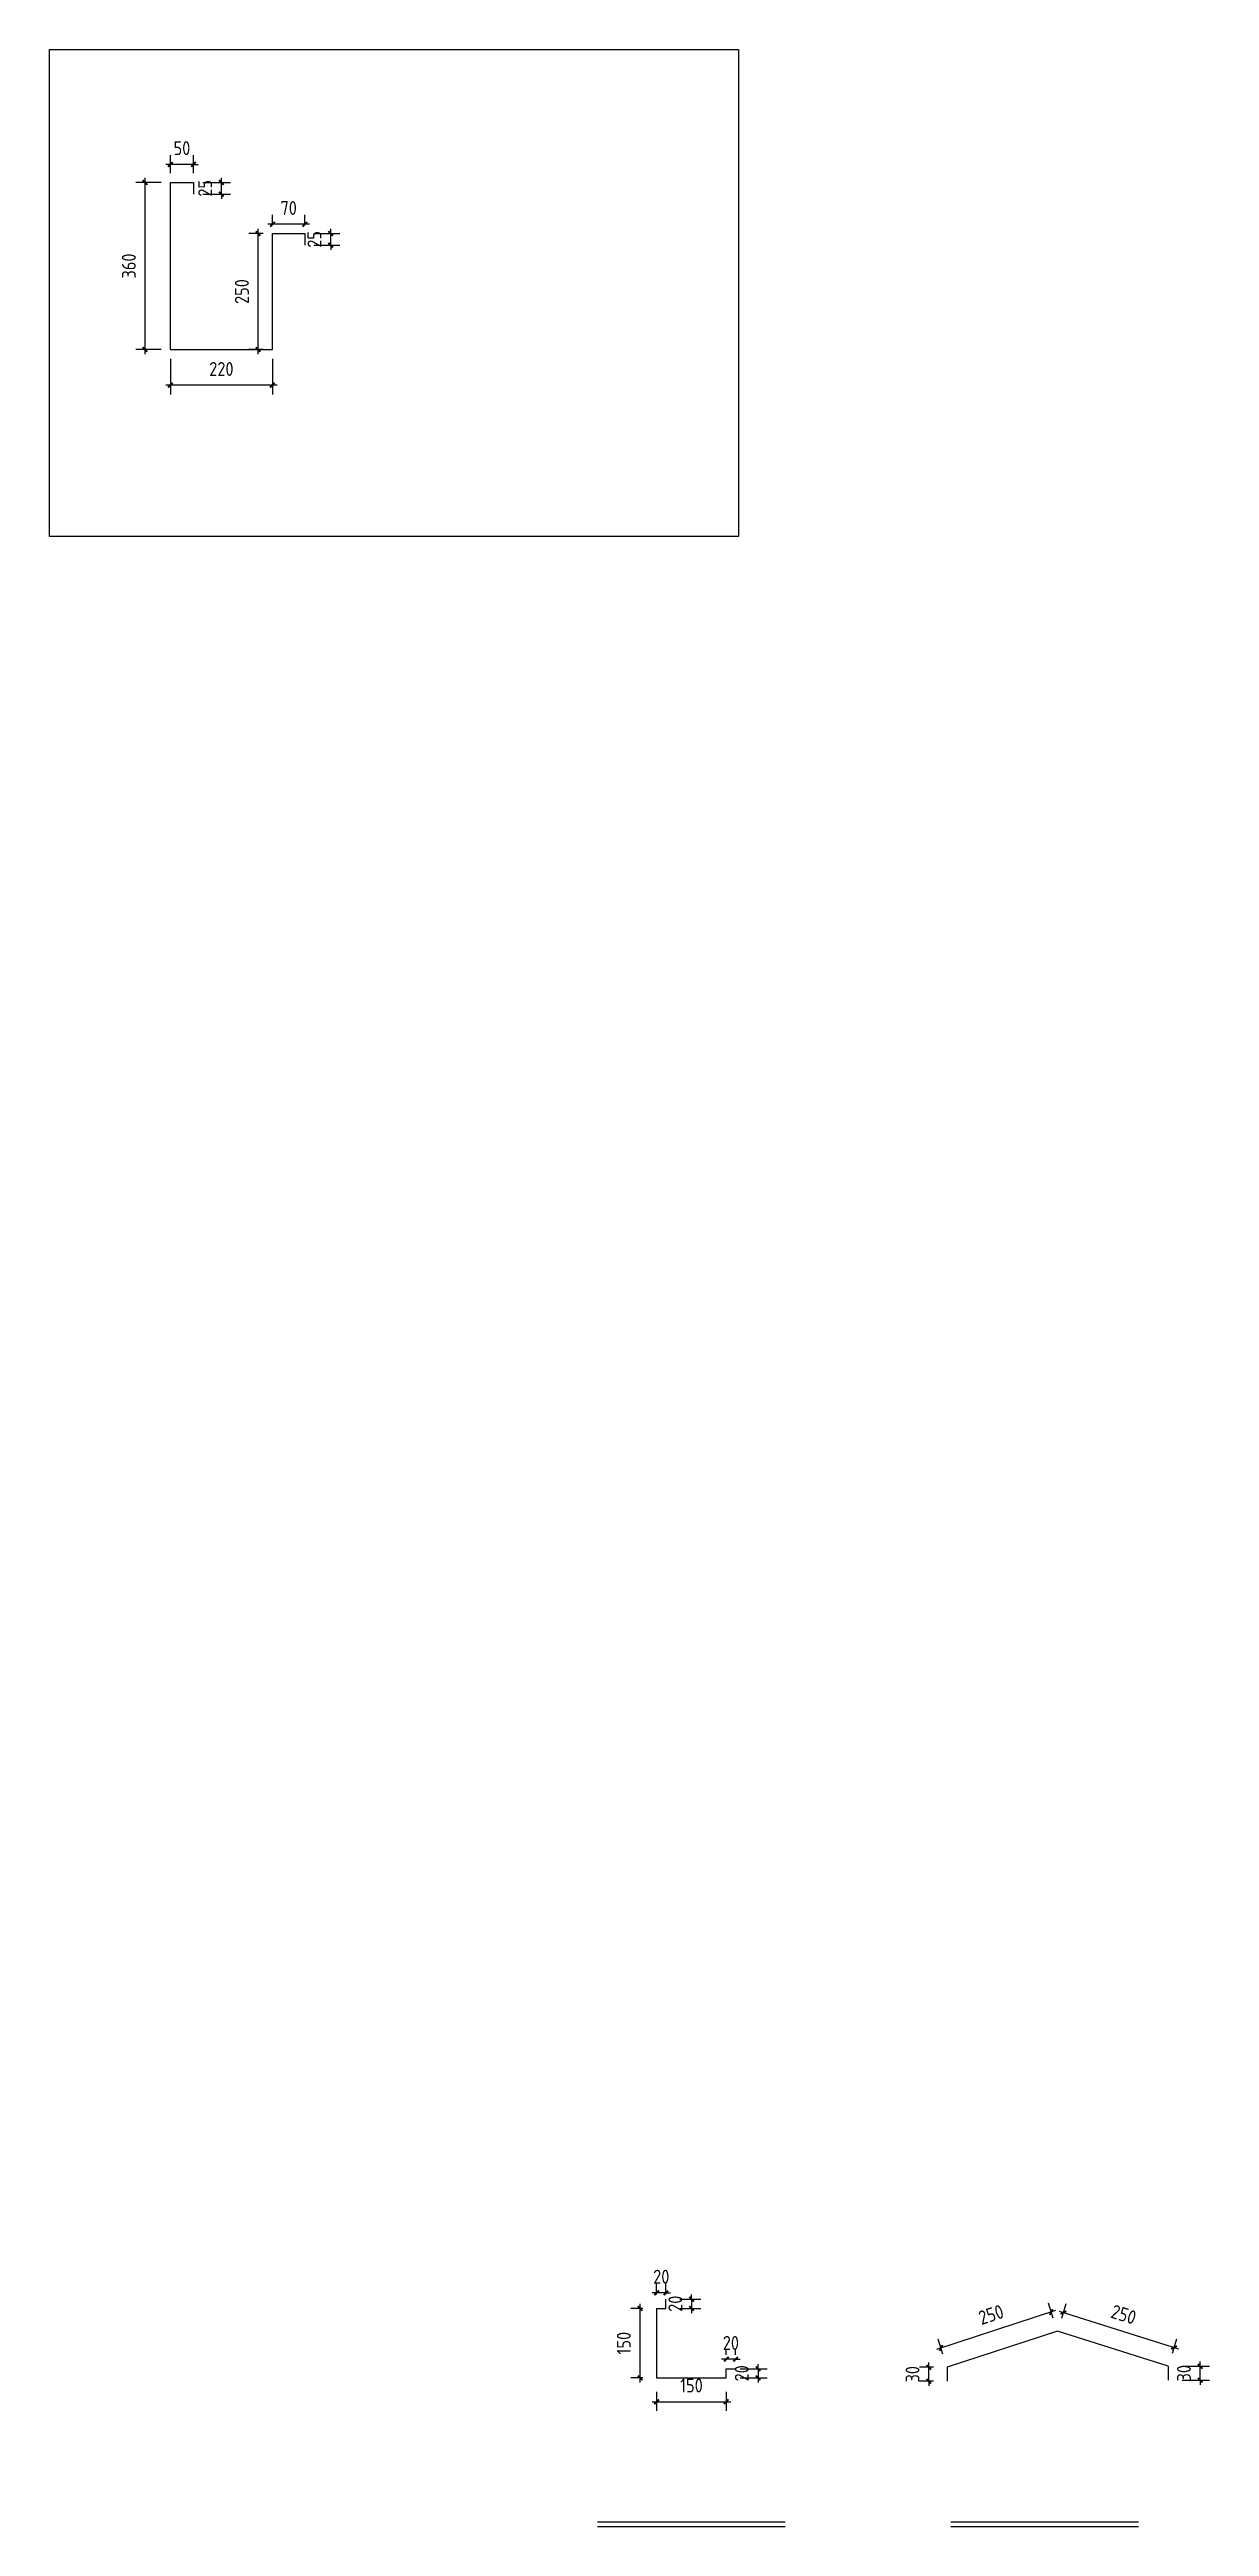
# Model space of a CAD drawing. Extents: x 533809 to 747315, y -17138 to 180511.
# Drawn here: x 735435 to 737935, y 166523 to 171862 of the extents above; entities that cross this region are included whole.
import ezdxf

# ---------------------------------------------------------------- set-up
doc = ezdxf.new("R2010")
doc.units = 0
doc.header["$LTSCALE"] = 1000
doc.header["$MEASUREMENT"] = 0
doc.styles.get("Standard").update_dxf_attribs({"font": 'gbenor.shx', "bigfont": 'gbcbig.shx'})
doc.dimstyles.get("Standard").update_dxf_attribs({"dimscale": 100, "dimtxt": 3.5, "dimasz": 1, "dimexe": 2.5, "dimexo": 3, "dimgap": 1.5, "dimtad": 1, "dimdec": 0, "dimzin": 0, "dimdsep": 46, "dimtxsty": 'Standard', "dimblk": 'ARCHTICK', "dimcen": 0.09, "dimadec": 0, "dimazin": 0, "dimtfac": 1, "dimtdec": 0, "dimtix": 1, "dimtmove": 2, "dimatfit": 3, "dimfxl": 1, "dimtolj": 1, "dimtzin": 0, "dimarcsym": 0})

msp = doc.modelspace()

# ---------------------------------------------------------------- blocks, each defined once
blk = doc.blocks.new('_ArchTick')
at = {"color": 0, "linetype": 'ByBlock', "const_width": 0.4}
blk.add_lwpolyline([(-0.5, -0.5), (0.5, 0.5)], dxfattribs=at)
blk = doc.blocks.new('*D2936')
at = {"color": 3, "lineweight": -2}
for p, q in [((735675.4, 171575.6), (735621, 171575.6)), ((735641, 171205.6), (735641, 171585.6)), ((735675.4, 171215.6), (735621, 171215.6))]:
    blk.add_line(p, q, dxfattribs=at)
at = {"layer": 'Defpoints', "color": 0}
for p in [(735641, 171575.6), (735695.4, 171575.6), (735695.4, 171215.6)]:
    blk.add_point(p, dxfattribs=at)
at = {"color": 3, "lineweight": -2, "xscale": 10, "yscale": 10, "zscale": 10}
for p, rotation in [((735641, 171575.6), 90), ((735641, 171215.6), 270)]:
    blk.add_blockref('_ArchTick', p, dxfattribs=dict(at, rotation=rotation))
at = {"color": 0, "insert": (735606, 171395.6), "char_height": 30, "attachment_point": 5, "rotation": 90}
blk.add_mtext('\\A1;360', dxfattribs=at)
blk = doc.blocks.new('*D2937')
at = {"color": 3, "lineweight": -2}
for p, q in [((735695.4, 171614.7), (735685.4, 171614.7)), ((735695.4, 171595.6), (735695.4, 171634.7)), ((735745.4, 171614.7), (735695.4, 171614.7)), ((735745.4, 171595.6), (735745.4, 171634.7)), ((735745.4, 171614.7), (735755.4, 171614.7))]:
    blk.add_line(p, q, dxfattribs=at)
at = {"layer": 'Defpoints', "color": 0}
for p in [(735695.4, 171614.7), (735695.4, 171575.6), (735745.4, 171575.6)]:
    blk.add_point(p, dxfattribs=at)
at = {"color": 3, "lineweight": -2, "xscale": 10, "yscale": 10, "zscale": 10}
blk.add_blockref('_ArchTick', (735695.4, 171614.7), dxfattribs=at)
at = {"color": 3, "lineweight": -2, "xscale": 10, "yscale": 10, "zscale": 10, "rotation": 180}
blk.add_blockref('_ArchTick', (735745.4, 171614.7), dxfattribs=at)
at = {"color": 0, "insert": (735720.4, 171649.7), "char_height": 30, "attachment_point": 5}
blk.add_mtext('\\A1;50', dxfattribs=at)
blk = doc.blocks.new('*D2938')
at = {"color": 3, "lineweight": -2}
for p, q in [((735765.4, 171575.6), (735825.4, 171575.6)), ((735805.4, 171575.6), (735805.4, 171585.6)), ((735805.4, 171550.6), (735805.4, 171575.6)), ((735765.4, 171550.6), (735825.4, 171550.6)), ((735805.4, 171550.6), (735805.4, 171540.6))]:
    blk.add_line(p, q, dxfattribs=at)
at = {"layer": 'Defpoints', "color": 0}
for p in [(735745.4, 171575.6), (735805.4, 171575.6), (735745.4, 171550.6)]:
    blk.add_point(p, dxfattribs=at)
at = {"color": 3, "lineweight": -2, "xscale": 10, "yscale": 10, "zscale": 10}
for p, rotation in [((735805.4, 171575.6), 270), ((735805.4, 171550.6), 90)]:
    blk.add_blockref('_ArchTick', p, dxfattribs=dict(at, rotation=rotation))
at = {"color": 0, "insert": (735770.4, 171563.1), "char_height": 30, "attachment_point": 5, "rotation": 90}
blk.add_mtext('\\A1;25', dxfattribs=at)
blk = doc.blocks.new('*D2940')
at = {"color": 3, "lineweight": -2}
for p, q in [((735895.4, 171465.6), (735864.6, 171465.6)), ((735884.6, 171205.6), (735884.6, 171475.6)), ((735895.4, 171215.6), (735864.6, 171215.6))]:
    blk.add_line(p, q, dxfattribs=at)
at = {"layer": 'Defpoints', "color": 0}
for p in [(735884.6, 171465.6), (735915.4, 171465.6), (735915.4, 171215.6)]:
    blk.add_point(p, dxfattribs=at)
at = {"color": 3, "lineweight": -2, "xscale": 10, "yscale": 10, "zscale": 10}
for p, rotation in [((735884.6, 171465.6), 90), ((735884.6, 171215.6), 270)]:
    blk.add_blockref('_ArchTick', p, dxfattribs=dict(at, rotation=rotation))
at = {"color": 0, "insert": (735849.6, 171340.6), "char_height": 30, "attachment_point": 5, "rotation": 90}
blk.add_mtext('\\A1;250', dxfattribs=at)
blk = doc.blocks.new('*D2941')
at = {"color": 3, "lineweight": -2}
for p, q in [((735915.4, 171485.6), (735915.4, 171505.6)), ((735985.4, 171485.6), (735985.4, 171505.6)), ((735995.4, 171485.6), (735905.4, 171485.6))]:
    blk.add_line(p, q, dxfattribs=at)
at = {"layer": 'Defpoints', "color": 0}
for p in [(735915.4, 171485.6), (735915.4, 171465.6), (735985.4, 171465.6)]:
    blk.add_point(p, dxfattribs=at)
at = {"color": 3, "lineweight": -2, "xscale": 10, "yscale": 10, "zscale": 10, "rotation": 180}
blk.add_blockref('_ArchTick', (735915.4, 171485.6), dxfattribs=at)
at = {"color": 3, "lineweight": -2, "xscale": 10, "yscale": 10, "zscale": 10}
blk.add_blockref('_ArchTick', (735985.4, 171485.6), dxfattribs=at)
at = {"color": 0, "insert": (735950.4, 171520.6), "char_height": 30, "attachment_point": 5}
blk.add_mtext('\\A1;70', dxfattribs=at)
blk = doc.blocks.new('*D2942')
at = {"color": 3, "lineweight": -2}
for p, q in [((736005.4, 171465.6), (736061, 171465.6)), ((736041, 171465.6), (736041, 171475.6)), ((736041, 171440.6), (736041, 171465.6)), ((736005.4, 171440.6), (736061, 171440.6)), ((736041, 171440.6), (736041, 171430.6))]:
    blk.add_line(p, q, dxfattribs=at)
at = {"layer": 'Defpoints', "color": 0}
for p in [(735985.4, 171465.6), (736041, 171465.6), (735985.4, 171440.6)]:
    blk.add_point(p, dxfattribs=at)
at = {"color": 3, "lineweight": -2, "xscale": 10, "yscale": 10, "zscale": 10}
for p, rotation in [((736041, 171465.6), 270), ((736041, 171440.6), 90)]:
    blk.add_blockref('_ArchTick', p, dxfattribs=dict(at, rotation=rotation))
at = {"color": 0, "insert": (736006, 171453.1), "char_height": 30, "attachment_point": 5, "rotation": 90}
blk.add_mtext('\\A1;25', dxfattribs=at)
blk = doc.blocks.new('*D2914')
at = {"color": 3, "lineweight": -2}
for p, q in [((736713.6, 166992.9), (736687.8, 166992.9)), ((736707.8, 166832.9), (736707.8, 167002.9)), ((736713.6, 166842.9), (736687.8, 166842.9))]:
    blk.add_line(p, q, dxfattribs=at)
at = {"layer": 'Defpoints', "color": 0}
for p in [(736707.8, 166992.9), (736743.6, 166992.9), (736743.6, 166842.9)]:
    blk.add_point(p, dxfattribs=at)
at = {"color": 3, "lineweight": -2, "xscale": 10, "yscale": 10, "zscale": 10}
for p, rotation in [((736707.8, 166992.9), 90), ((736707.8, 166842.9), 270)]:
    blk.add_blockref('_ArchTick', p, dxfattribs=dict(at, rotation=rotation))
at = {"color": 0, "insert": (736672.8, 166917.9), "char_height": 30, "attachment_point": 5, "rotation": 90}
blk.add_mtext('\\A1;150', dxfattribs=at)
blk = doc.blocks.new('*D2915')
at = {"color": 3, "lineweight": -2}
for p, q in [((736743.6, 166812.9), (736743.6, 166771.7)), ((736893.6, 166812.9), (736893.6, 166771.7)), ((736733.6, 166791.7), (736903.6, 166791.7))]:
    blk.add_line(p, q, dxfattribs=at)
at = {"layer": 'Defpoints', "color": 0}
for p in [(736743.6, 166842.9), (736893.6, 166842.9), (736893.6, 166791.7)]:
    blk.add_point(p, dxfattribs=at)
at = {"color": 3, "lineweight": -2, "xscale": 10, "yscale": 10, "zscale": 10, "rotation": 180}
blk.add_blockref('_ArchTick', (736743.6, 166791.7), dxfattribs=at)
at = {"color": 3, "lineweight": -2, "xscale": 10, "yscale": 10, "zscale": 10}
blk.add_blockref('_ArchTick', (736893.6, 166791.7), dxfattribs=at)
at = {"color": 0, "insert": (736818.6, 166826.7), "char_height": 30, "attachment_point": 5}
blk.add_mtext('\\A1;150', dxfattribs=at)
blk = doc.blocks.new('*D2916')
at = {"color": 3, "lineweight": -2}
for p, q in [((736893.6, 166883.4), (736883.6, 166883.4)), ((736893.6, 166892.9), (736893.6, 166903.4)), ((736913.6, 166883.4), (736893.6, 166883.4)), ((736913.6, 166892.9), (736913.6, 166903.4)), ((736913.6, 166883.4), (736923.6, 166883.4))]:
    blk.add_line(p, q, dxfattribs=at)
at = {"layer": 'Defpoints', "color": 0}
for p in [(736893.6, 166883.4), (736893.6, 166862.9), (736913.6, 166862.9)]:
    blk.add_point(p, dxfattribs=at)
at = {"color": 3, "lineweight": -2, "xscale": 10, "yscale": 10, "zscale": 10}
blk.add_blockref('_ArchTick', (736893.6, 166883.4), dxfattribs=at)
at = {"color": 3, "lineweight": -2, "xscale": 10, "yscale": 10, "zscale": 10, "rotation": 180}
blk.add_blockref('_ArchTick', (736913.6, 166883.4), dxfattribs=at)
at = {"color": 0, "insert": (736903.6, 166918.4), "char_height": 30, "attachment_point": 5}
blk.add_mtext('\\A1;20', dxfattribs=at)
blk = doc.blocks.new('*D2917')
at = {"color": 3, "lineweight": -2}
for p, q in [((736743.6, 167026.2), (736733.6, 167026.2)), ((736743.6, 167022.9), (736743.6, 167046.2)), ((736763.6, 167026.2), (736743.6, 167026.2)), ((736763.6, 167022.9), (736763.6, 167046.2)), ((736763.6, 167026.2), (736773.6, 167026.2))]:
    blk.add_line(p, q, dxfattribs=at)
at = {"layer": 'Defpoints', "color": 0}
for p in [(736743.6, 167026.2), (736743.6, 166992.9), (736763.6, 166992.9)]:
    blk.add_point(p, dxfattribs=at)
at = {"color": 3, "lineweight": -2, "xscale": 10, "yscale": 10, "zscale": 10}
blk.add_blockref('_ArchTick', (736743.6, 167026.2), dxfattribs=at)
at = {"color": 3, "lineweight": -2, "xscale": 10, "yscale": 10, "zscale": 10, "rotation": 180}
blk.add_blockref('_ArchTick', (736763.6, 167026.2), dxfattribs=at)
at = {"color": 0, "insert": (736753.6, 167061.2), "char_height": 30, "attachment_point": 5}
blk.add_mtext('\\A1;20', dxfattribs=at)
blk = doc.blocks.new('*D2918')
at = {"color": 3, "lineweight": -2}
for p, q in [((736818.9, 167012.9), (736818.9, 167022.9)), ((736793.6, 167012.9), (736838.9, 167012.9)), ((736793.6, 166992.9), (736838.9, 166992.9)), ((736818.9, 167012.9), (736818.9, 166992.9)), ((736818.9, 166992.9), (736818.9, 166982.9))]:
    blk.add_line(p, q, dxfattribs=at)
at = {"layer": 'Defpoints', "color": 0}
for p in [(736763.6, 167012.9), (736763.6, 166992.9), (736818.9, 166992.9)]:
    blk.add_point(p, dxfattribs=at)
at = {"color": 3, "lineweight": -2, "xscale": 10, "yscale": 10, "zscale": 10}
for p, rotation in [((736818.9, 167012.9), 270), ((736818.9, 166992.9), 90)]:
    blk.add_blockref('_ArchTick', p, dxfattribs=dict(at, rotation=rotation))
at = {"color": 0, "insert": (736783.9, 167002.9), "char_height": 30, "attachment_point": 5, "rotation": 90}
blk.add_mtext('\\A1;20', dxfattribs=at)
blk = doc.blocks.new('*D2919')
at = {"color": 3, "lineweight": -2}
for p, q in [((736923.6, 166862.9), (736982.1, 166862.9)), ((736962.1, 166862.9), (736962.1, 166872.9)), ((736962.1, 166862.9), (736962.1, 166842.9)), ((736923.6, 166842.9), (736982.1, 166842.9)), ((736962.1, 166842.9), (736962.1, 166832.9))]:
    blk.add_line(p, q, dxfattribs=at)
at = {"layer": 'Defpoints', "color": 0}
for p in [(736893.6, 166862.9), (736893.6, 166842.9), (736962.1, 166842.9)]:
    blk.add_point(p, dxfattribs=at)
at = {"color": 3, "lineweight": -2, "xscale": 10, "yscale": 10, "zscale": 10}
for p, rotation in [((736962.1, 166862.9), 270), ((736962.1, 166842.9), 90)]:
    blk.add_blockref('_ArchTick', p, dxfattribs=dict(at, rotation=rotation))
at = {"color": 0, "insert": (736927.1, 166852.9), "char_height": 30, "attachment_point": 5, "rotation": 90}
blk.add_mtext('\\A1;20', dxfattribs=at)
blk = doc.blocks.new('*D2920')
at = {"color": 3, "lineweight": -2}
for p, q in [((737603.6, 166988.1), (737347, 166904.3)), ((737598.4, 166972.1), (737587.9, 167004.1)), ((737360.7, 166894.4), (737350.3, 166926.4))]:
    blk.add_line(p, q, dxfattribs=at)
at = {"layer": 'Defpoints', "color": 0}
for p in [(737607.7, 166943.5), (737356.5, 166907.4), (737370.1, 166865.9)]:
    blk.add_point(p, dxfattribs=at)
at = {"color": 3, "lineweight": -2, "xscale": 10, "yscale": 10, "zscale": 10}
for p, rotation in [((737594.1, 166985), 18.10238881439784), ((737356.5, 166907.4), 198.1023888143978)]:
    blk.add_blockref('_ArchTick', p, dxfattribs=dict(at, rotation=rotation))
at = {"color": 0, "insert": (737464.4, 166979.5), "char_height": 30, "attachment_point": 5, "rotation": 18.1024}
blk.add_mtext('\\A1;250', dxfattribs=at)
blk = doc.blocks.new('*D2921')
at = {"color": 3, "lineweight": -2}
for p, q in [((737611, 166987.1), (737868.4, 166905.5)), ((737616.7, 166972.1), (737626.5, 167003.1)), ((737855.1, 166896.7), (737864.9, 166927.6))]:
    blk.add_line(p, q, dxfattribs=at)
at = {"layer": 'Defpoints', "color": 0}
for p in [(737607.7, 166943.5), (737846, 166868.1), (737858.8, 166908.5)]:
    blk.add_point(p, dxfattribs=at)
at = {"color": 3, "lineweight": -2, "xscale": 10, "yscale": 10, "zscale": 10}
for p, rotation in [((737620.5, 166984), 162.4259191482301), ((737858.8, 166908.5), 342.4259191482302)]:
    blk.add_blockref('_ArchTick', p, dxfattribs=dict(at, rotation=rotation))
at = {"color": 0, "insert": (737750.2, 166979.7), "char_height": 30, "attachment_point": 5, "rotation": 342.4259}
blk.add_mtext('\\A1;250', dxfattribs=at)
blk = doc.blocks.new('*D2922')
at = {"color": 3, "lineweight": -2}
for p, q in [((737340.1, 166865.9), (737310.1, 166865.9)), ((737330.1, 166865.9), (737330.1, 166875.9)), ((737330.1, 166835.9), (737330.1, 166865.9)), ((737340.1, 166835.9), (737310.1, 166835.9)), ((737330.1, 166835.9), (737330.1, 166825.9))]:
    blk.add_line(p, q, dxfattribs=at)
at = {"layer": 'Defpoints', "color": 0}
for p in [(737330.1, 166865.9), (737370.1, 166865.9), (737370.1, 166835.9)]:
    blk.add_point(p, dxfattribs=at)
at = {"color": 3, "lineweight": -2, "xscale": 10, "yscale": 10, "zscale": 10}
for p, rotation in [((737330.1, 166865.9), 270), ((737330.1, 166835.9), 90)]:
    blk.add_blockref('_ArchTick', p, dxfattribs=dict(at, rotation=rotation))
at = {"color": 0, "insert": (737295.1, 166850.9), "char_height": 30, "attachment_point": 5, "rotation": 90}
blk.add_mtext('\\A1;30', dxfattribs=at)
blk = doc.blocks.new('*D2923')
at = {"color": 3, "lineweight": -2}
for p, q in [((737876, 166868.1), (737935.1, 166868.1)), ((737915.1, 166868.1), (737915.1, 166878.1)), ((737915.1, 166838.1), (737915.1, 166868.1)), ((737876, 166838.1), (737935.1, 166838.1)), ((737915.1, 166838.1), (737915.1, 166828.1))]:
    blk.add_line(p, q, dxfattribs=at)
at = {"layer": 'Defpoints', "color": 0}
for p in [(737846, 166868.1), (737915.1, 166868.1), (737846, 166838.1)]:
    blk.add_point(p, dxfattribs=at)
at = {"color": 3, "lineweight": -2, "xscale": 10, "yscale": 10, "zscale": 10}
for p, rotation in [((737915.1, 166868.1), 270), ((737915.1, 166838.1), 90)]:
    blk.add_blockref('_ArchTick', p, dxfattribs=dict(at, rotation=rotation))
at = {"color": 0, "insert": (737880.1, 166853.1), "char_height": 30, "attachment_point": 5, "rotation": 90}
blk.add_mtext('\\A1;30', dxfattribs=at)
blk = doc.blocks.new('*D2944')
at = {"color": 3, "lineweight": -2}
for p, q in [((735695.4, 171195.6), (735695.4, 171118.7)), ((735915.4, 171195.6), (735915.4, 171118.7)), ((735925.4, 171138.7), (735685.4, 171138.7))]:
    blk.add_line(p, q, dxfattribs=at)
at = {"layer": 'Defpoints', "color": 0}
for p in [(735695.4, 171215.6), (735915.4, 171215.6), (735695.4, 171138.7)]:
    blk.add_point(p, dxfattribs=at)
at = {"color": 3, "lineweight": -2, "xscale": 10, "yscale": 10, "zscale": 10, "rotation": 180}
blk.add_blockref('_ArchTick', (735695.4, 171138.7), dxfattribs=at)
at = {"color": 3, "lineweight": -2, "xscale": 10, "yscale": 10, "zscale": 10}
blk.add_blockref('_ArchTick', (735915.4, 171138.7), dxfattribs=at)
at = {"color": 0, "insert": (735805.4, 171173.7), "char_height": 30, "attachment_point": 5}
blk.add_mtext('\\A1;220', dxfattribs=at)

# ---------------------------------------------------------------- dimensions: what is measured, and where the dimension line sits
for p1, p2, distance, override, picture, middle in [((735745.4, 171575.6), (735695.4, 171575.6), -39, {"dimtxt": 0.3, "dimasz": 0.1, "dimexe": 0.2, "dimexo": 0.2, "dimgap": 0.2, "dimdle": 0.1, "dimclrd": 3, "dimclre": 3}, '*D2937', (735720.4, 171649.7)), ((735695.4, 171215.6), (735695.4, 171575.6), 54.4, {"dimtxt": 0.3, "dimasz": 0.1, "dimexe": 0.2, "dimexo": 0.2, "dimgap": 0.2, "dimdle": 0.1, "dimclrd": 3, "dimclre": 3}, '*D2936', (735606, 171395.6)), ((735745.4, 171550.6), (735745.4, 171575.6), -60, {"dimtxt": 0.3, "dimasz": 0.1, "dimexe": 0.2, "dimexo": 0.2, "dimgap": 0.2, "dimdle": 0.1, "dimclrd": 3, "dimclre": 3}, '*D2938', (735770.4, 171563.1)), ((735985.4, 171465.6), (735915.4, 171465.6), -20, {"dimtxt": 0.3, "dimasz": 0.1, "dimexe": 0.2, "dimexo": 0.2, "dimgap": 0.2, "dimdle": 0.1, "dimclrd": 3, "dimclre": 3}, '*D2941', (735950.4, 171520.6)), ((735915.4, 171215.6), (735915.4, 171465.6), 30.8, {"dimtxt": 0.3, "dimasz": 0.1, "dimexe": 0.2, "dimexo": 0.2, "dimgap": 0.2, "dimdle": 0.1, "dimclrd": 3, "dimclre": 3}, '*D2940', (735849.6, 171340.6)), ((735985.4, 171440.6), (735985.4, 171465.6), -55.5, {"dimtxt": 0.3, "dimasz": 0.1, "dimexe": 0.2, "dimexo": 0.2, "dimgap": 0.2, "dimdle": 0.1, "dimclrd": 3, "dimclre": 3}, '*D2942', (736006, 171453.1)), ((735915.4, 171215.6), (735695.4, 171215.6), 76.9, {"dimtxt": 0.3, "dimasz": 0.1, "dimexe": 0.2, "dimexo": 0.2, "dimgap": 0.2, "dimdle": 0.1, "dimclrd": 3, "dimclre": 3}, '*D2944', (735805.4, 171173.7)), ((736763.6, 166992.9), (736743.6, 166992.9), -33.4, {"dimtxt": 0.3, "dimasz": 0.1, "dimexe": 0.2, "dimexo": 0.3, "dimgap": 0.2, "dimdle": 0.1, "dimclrd": 3, "dimclre": 3}, '*D2917', (736753.6, 167061.2)), ((736763.6, 167012.9), (736763.6, 166992.9), 55.3, {"dimtxt": 0.3, "dimasz": 0.1, "dimexe": 0.2, "dimexo": 0.3, "dimgap": 0.2, "dimdle": 0.1, "dimclrd": 3, "dimclre": 3}, '*D2918', (736783.9, 167002.9)), ((736743.6, 166842.9), (736743.6, 166992.9), 35.7, {"dimtxt": 0.3, "dimasz": 0.1, "dimexe": 0.2, "dimexo": 0.3, "dimgap": 0.2, "dimdle": 0.1, "dimclrd": 3, "dimclre": 3}, '*D2914', (736672.8, 166917.9)), ((737607.7, 166943.5), (737370.1, 166865.9), -43.7, {"dimtxt": 0.3, "dimasz": 0.1, "dimexe": 0.2, "dimexo": 0.3, "dimgap": 0.2, "dimdle": 0.1, "dimclrd": 3, "dimclre": 3}, '*D2920', (737464.4, 166979.5)), ((737607.7, 166943.5), (737846, 166868.1), 42.5, {"dimtxt": 0.3, "dimasz": 0.1, "dimexe": 0.2, "dimexo": 0.3, "dimgap": 0.2, "dimdle": 0.1, "dimclrd": 3, "dimclre": 3}, '*D2921', (737750.2, 166979.7)), ((736913.6, 166862.9), (736893.6, 166862.9), -20.5, {"dimtxt": 0.3, "dimasz": 0.1, "dimexe": 0.2, "dimexo": 0.3, "dimgap": 0.2, "dimdle": 0.1, "dimclrd": 3, "dimclre": 3}, '*D2916', (736903.6, 166918.4)), ((736893.6, 166862.9), (736893.6, 166842.9), 68.5, {"dimtxt": 0.3, "dimasz": 0.1, "dimexe": 0.2, "dimexo": 0.3, "dimgap": 0.2, "dimdle": 0.1, "dimclrd": 3, "dimclre": 3}, '*D2919', (736927.1, 166852.9)), ((737370.1, 166835.9), (737370.1, 166865.9), 40, {"dimtxt": 0.3, "dimasz": 0.1, "dimexe": 0.2, "dimexo": 0.3, "dimgap": 0.2, "dimdle": 0.1, "dimclrd": 3, "dimclre": 3}, '*D2922', (737295.1, 166850.9)), ((737846, 166838.1), (737846, 166868.1), -69.1, {"dimtxt": 0.3, "dimasz": 0.1, "dimexe": 0.2, "dimexo": 0.3, "dimgap": 0.2, "dimdle": 0.1, "dimclrd": 3, "dimclre": 3}, '*D2923', (737880.1, 166853.1)), ((736743.6, 166842.9), (736893.6, 166842.9), -51.1, {"dimtxt": 0.3, "dimasz": 0.1, "dimexe": 0.2, "dimexo": 0.3, "dimgap": 0.2, "dimdle": 0.1, "dimclrd": 3, "dimclre": 3}, '*D2915', (736818.6, 166826.7))]:
    dim = msp.add_aligned_dim(p1=p1, p2=p2, distance=distance, dimstyle='Standard', override=override)
    dim.commit()
    dim.dimension.update_dxf_attribs({"geometry": picture, "text_midpoint": middle})

# ---------------------------------------------------------------- linework, layer by layer
for p, q in [((735695.4, 171215.6), (735695.4, 171575.6)), ((735695.4, 171575.6), (735745.4, 171575.6)), ((735745.4, 171575.6), (735745.4, 171550.6)), ((735915.4, 171215.6), (735915.4, 171465.6)), ((735915.4, 171465.6), (735985.4, 171465.6)), ((735985.4, 171465.6), (735985.4, 171440.6)), ((735695.4, 171215.6), (735915.4, 171215.6)), ((736743.6, 166992.9), (736743.6, 166842.9)), ((736743.6, 166992.9), (736763.6, 166992.9)), ((736743.6, 166989.9), (736743.6, 166966.4)), ((736763.6, 166992.9), (736763.6, 167012.9)), ((737607.7, 166943.5), (737370.1, 166865.9)), ((737846, 166868.1), (737607.7, 166943.5)), ((736893.6, 166842.9), (736893.6, 166862.9)), ((736893.6, 166862.9), (736913.6, 166862.9)), ((737370.1, 166865.9), (737370.1, 166835.9)), ((737846, 166868.1), (737846, 166838.1)), ((736743.6, 166842.9), (736893.6, 166842.9)), ((736616.3, 166532.8), (737020.6, 166532.8)), ((736616.3, 166522.8), (737020.6, 166522.8)), ((737377.9, 166532.8), (737782.2, 166532.8)), ((737377.9, 166522.8), (737782.2, 166522.8))]:
    msp.add_line(p, q)
msp.add_lwpolyline([(735435, 171862.3), (736920, 171862.3), (736920, 170812.3), (735435, 170812.3)], close=True)

msp.set_redraw_order([(e.dxf.handle, doc.entitydb.next_handle()) for e in msp.query("TEXT MTEXT ATTDEF DIMENSION ARC_DIMENSION")])  # texts and dimensions are drawn at this point

doc.saveas('drawing.dxf')
